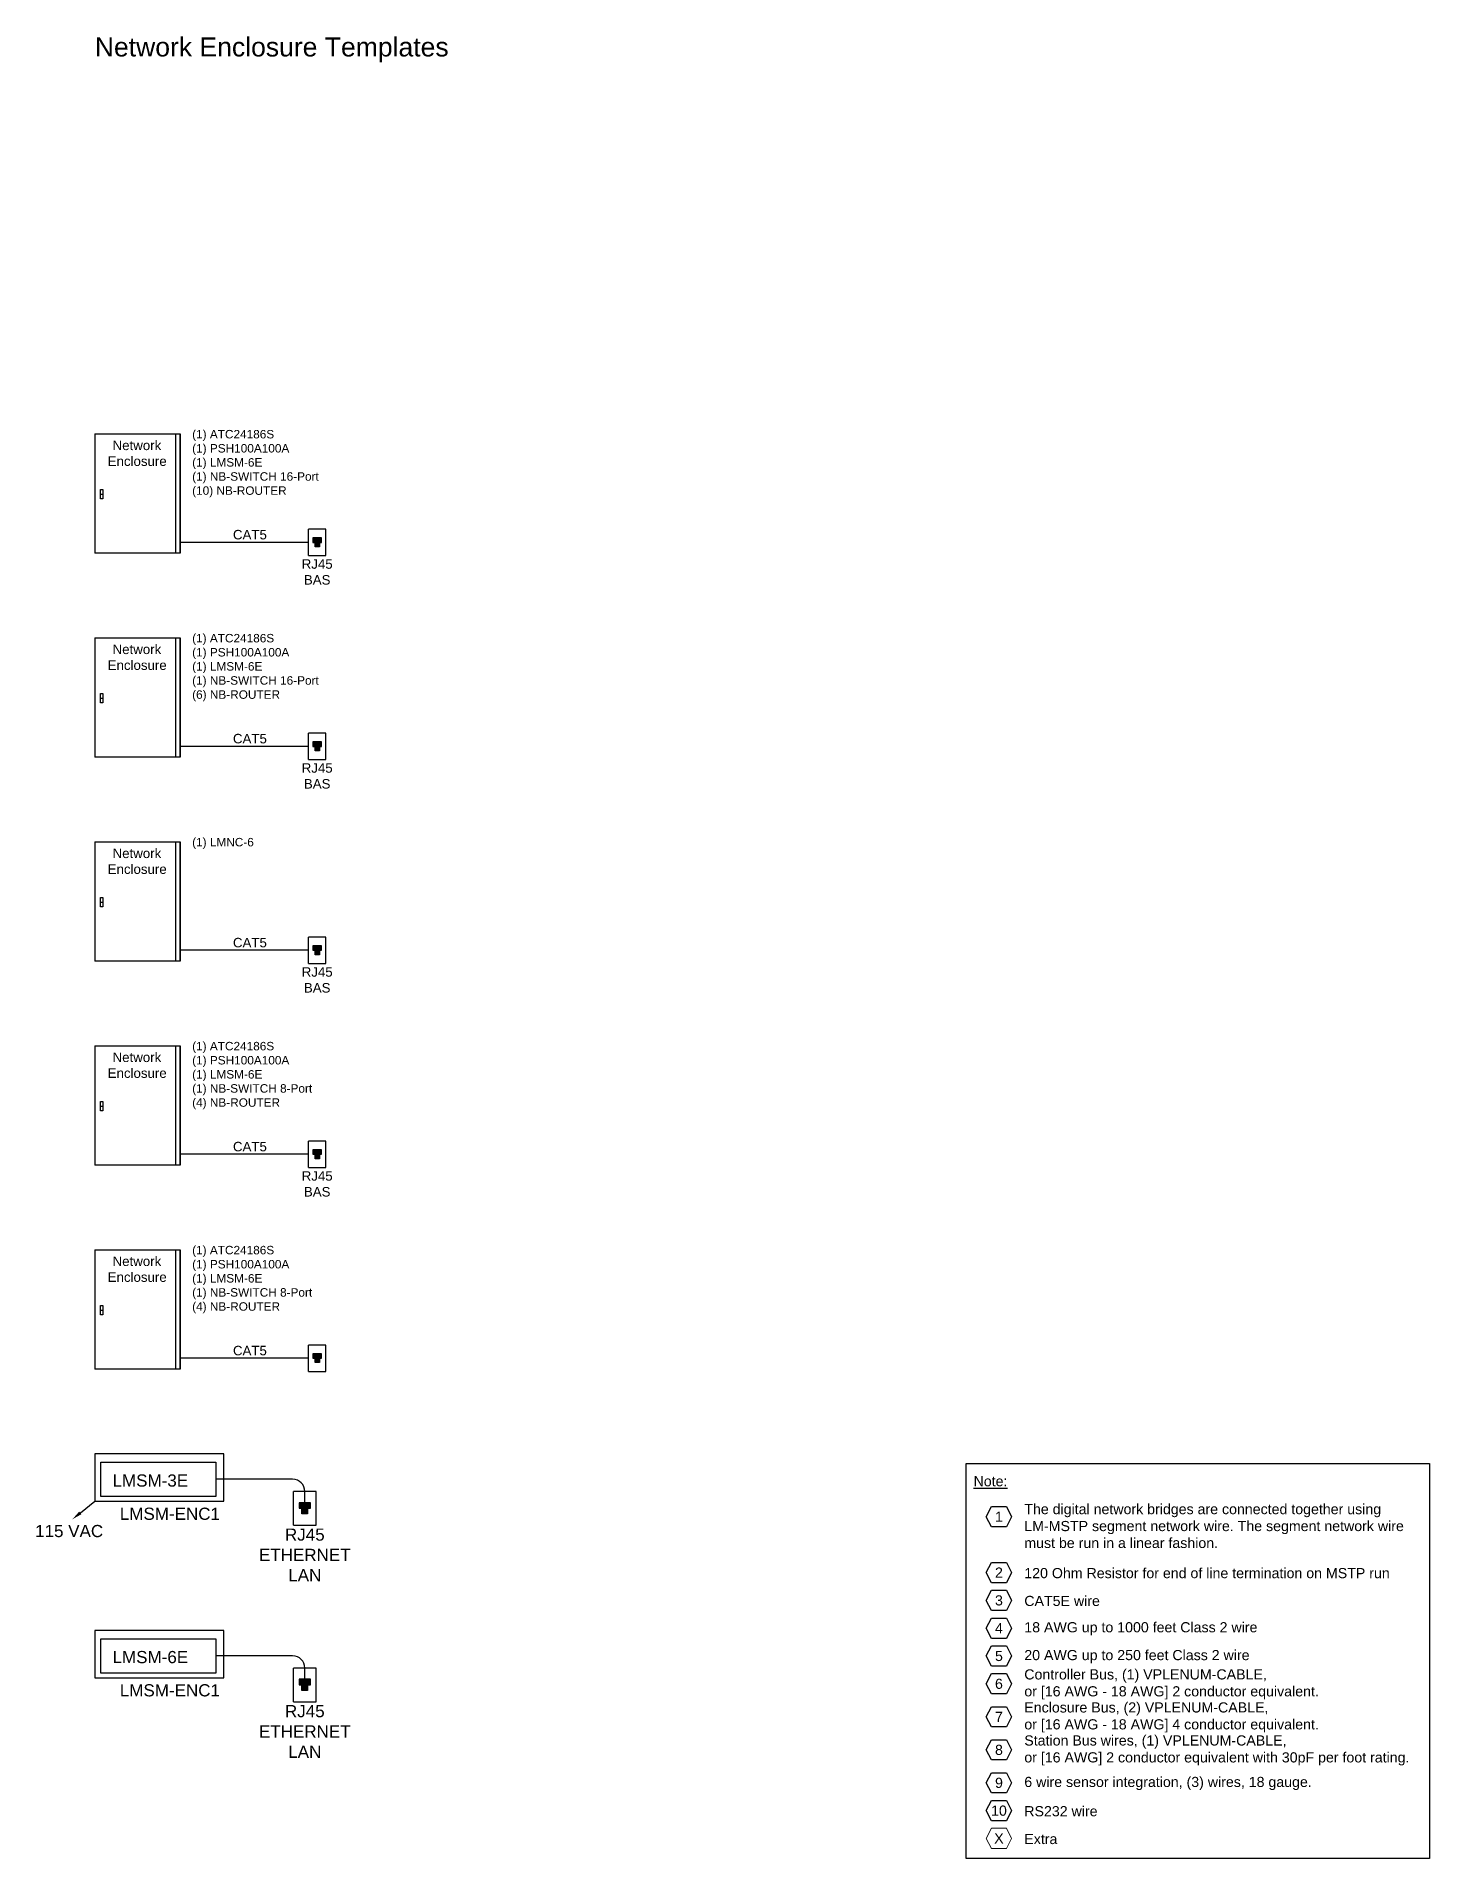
# Model space of a CAD drawing. Header units: inches. Extents: x -312 to 59, y -182 to 37.
# Drawn here: x -89.6 to -56.64, y -6.09 to 37 of the extents above; entities that cross this region are included whole.
import ezdxf
from ezdxf.enums import TextEntityAlignment as Align

# ---------------------------------------------------------------- set-up
doc = ezdxf.new("R2010")
doc.units = ezdxf.units.IN
doc.header["$MEASUREMENT"] = 0
doc.linetypes.add('HIDDEN', pattern=[0.375, 0.25, -0.125])
for name, color, linetype in [('16 NB-switch', 6, 'Continuous'), ('_WS_120_OHM', 160, 'Continuous'), ('_WS_18_AWG', 7, 'Continuous'), ('_WS_20_AWG', 7, 'Continuous'), ('_WS_3_18_AWG', 20, 'Continuous'), ('_WS_CAT5E', 3, 'Continuous'), ('_WS_CONTROLLER_BUS', 10, 'Continuous'), ('_WS_ENCLOSURE_BUS', 114, 'Continuous'), ('_WS_MSTP', 160, 'HIDDEN'), ('_WS_RS232', 4, 'Continuous'), ('_WS_STATION_BUS', 200, 'Continuous'), ('Riser', 7, 'Continuous'), ('WS', 7, 'Continuous')]:
    doc.layers.add(name, color=color, linetype=linetype)
doc.layers.add('WATTSTOPPER', color=160, linetype='Continuous', lineweight=0)
doc.styles.add('Arial', font='arial.ttf', dxfattribs={"height": 0.1875})
doc.styles.get("Standard").update_dxf_attribs({"font": 'arial.ttf'})

msp = doc.modelspace()

# ---------------------------------------------------------------- texts
at = {"insert": (-88.21415, 36.68499), "char_height": 0.449284, "attachment_point": 4}
msp.add_mtext_dynamic_manual_height_columns('Network Enclosure Templates', width=26.7906867, gutter_width=1, heights=[0], dxfattribs=at)
at = {"linetype": 'Continuous', "char_height": 0.22464, "width": 2.0842115, "attachment_point": 2}
for s, insert in [('CAT5', (-84.5447, 25.33136)), ('RJ45\\PBAS', (-82.95321, 24.63727)), ('CAT5', (-84.5447, 20.50748)), ('RJ45\\PBAS', (-82.95321, 19.81339)), ('CAT5', (-84.5447, 15.6836)), ('RJ45\\PBAS', (-82.95321, 14.98951)), ('CAT5', (-84.5447, 10.85972)), ('RJ45\\PBAS', (-82.95321, 10.16563)), ('CAT5', (-84.5447, 6.03584))]:
    msp.add_mtext(s, dxfattribs=dict(at, insert=insert))
at = {"layer": '16 NB-switch', "char_height": 0.2, "attachment_point": 1}
for s, insert, width in [('(1) ATC24186S\\P(1) PSH100A100A \\P(1) LMSM-6E\\P(1) NB-SWITCH 16-Port\\P(10) NB-ROUTER', (-85.91126, 27.69513), 4.1179883), ('(1) ATC24186S\\P(1) PSH100A100A \\P(1) LMSM-6E\\P(1) NB-SWITCH 16-Port\\P(6) NB-ROUTER', (-85.91126, 22.87125), 3.75), ('(1) LMNC-6', (-85.91126, 18.04737), 3.75), ('(1) ATC24186S\\P(1) PSH100A100A \\P(1) LMSM-6E\\P(1) NB-SWITCH 8-Port\\P(4) NB-ROUTER\\P', (-85.91126, 13.22348), 3.75), ('(1) ATC24186S\\P(1) PSH100A100A \\P(1) LMSM-6E\\P(1) NB-SWITCH 8-Port\\P(4) NB-ROUTER\\P', (-85.91126, 8.3996), 3.75)]:
    msp.add_mtext(s, dxfattribs=dict(at, insert=insert, width=width))

# ---------------------------------------------------------------- blocks, each defined once
blk = doc.blocks.new('LMSM-3E')
for points in [[(-1.525, -1.124), (1.525, -1.124), (1.525, 0), (-1.525, 0)], [(-1.382, -0.197), (1.339, -0.197), (1.339, -1.01), (-1.382, -1.01)]]:
    blk.add_lwpolyline(points, close=True)
at = {"layer": 'WS'}
for p, q in [((3.155, -0.603), (1.339, -0.603)), ((-1.867, -1.398), (-1.525, -1.124)), ((3.178, -1.687), (3.178, -0.891)), ((3.178, -1.687), (3.178, -0.891)), ((3.709, -0.891), (3.178, -0.891)), ((3.709, -0.891), (3.178, -0.891)), ((3.576, -1.157), (3.311, -1.157)), ((3.576, -1.157), (3.311, -1.157)), ((3.311, -1.157), (3.311, -1.289)), ((3.311, -1.157), (3.311, -1.289)), ((3.311, -1.289), (3.576, -1.289)), ((3.311, -1.289), (3.576, -1.289)), ((3.377, -1.422), (3.377, -1.289)), ((3.377, -1.422), (3.377, -1.289)), ((3.443, -1.157), (3.443, -0.891)), ((3.51, -1.289), (3.51, -1.422)), ((3.51, -1.289), (3.51, -1.422)), ((3.576, -1.289), (3.576, -1.157)), ((3.576, -1.289), (3.576, -1.157)), ((3.709, -1.687), (3.709, -0.891)), ((3.709, -1.687), (3.709, -0.891)), ((3.178, -1.687), (3.709, -1.687)), ((3.178, -1.687), (3.709, -1.687)), ((3.51, -1.422), (3.377, -1.422)), ((3.51, -1.422), (3.377, -1.422))]:
    blk.add_line(p, q, dxfattribs=at)
blk.add_arc((3.155, -0.891), 0.288, 0, 90, dxfattribs=at)
for points in [[(3.576, -1.157), (3.311, -1.157), (3.576, -1.289), (3.311, -1.289)], [(3.576, -1.157), (3.311, -1.157), (3.576, -1.289), (3.311, -1.289)], [(3.51, -1.289), (3.377, -1.289), (3.51, -1.422), (3.377, -1.422)], [(3.51, -1.289), (3.377, -1.289), (3.51, -1.422), (3.377, -1.422)], [(-1.842, -1.429), (-1.893, -1.366), (-2.057, -1.55)]]:
    blk.add_solid(points, dxfattribs=at)
at = {"char_height": 0.288, "width": 6.93336, "attachment_point": 1}
for s, insert in [('LMSM-3E', (-1.105, -0.488)), ('LMSM-ENC1', (-0.933, -1.274))]:
    blk.add_mtext(s, dxfattribs=dict(at, insert=insert))
at = {"layer": 'WS'}
blk.add_text('115 VAC', height=0.288, dxfattribs=at).set_placement((-1.327, -1.971), align=Align.RIGHT)
at = {"layer": 'WS', "linetype": 'Continuous', "insert": (3.443, -1.767), "char_height": 0.288, "width": 2.67207, "attachment_point": 2}
blk.add_mtext('RJ45\\PETHERNET\\PLAN', dxfattribs=at)
blk = doc.blocks.new('LMSM-6E')
for points in [[(-1.525, -1.124), (1.525, -1.124), (1.525, 0), (-1.525, 0)], [(-1.382, -0.197), (1.339, -0.197), (1.339, -1.01), (-1.382, -1.01)]]:
    blk.add_lwpolyline(points, close=True)
at = {"layer": 'WS'}
for p, q in [((3.155, -0.603), (1.339, -0.603)), ((3.178, -1.687), (3.178, -0.891)), ((3.178, -1.687), (3.178, -0.891)), ((3.709, -0.891), (3.178, -0.891)), ((3.709, -0.891), (3.178, -0.891)), ((3.576, -1.157), (3.311, -1.157)), ((3.576, -1.157), (3.311, -1.157)), ((3.311, -1.157), (3.311, -1.289)), ((3.311, -1.157), (3.311, -1.289)), ((3.311, -1.289), (3.576, -1.289)), ((3.311, -1.289), (3.576, -1.289)), ((3.377, -1.422), (3.377, -1.289)), ((3.377, -1.422), (3.377, -1.289)), ((3.443, -1.157), (3.443, -0.891)), ((3.51, -1.289), (3.51, -1.422)), ((3.51, -1.289), (3.51, -1.422)), ((3.576, -1.289), (3.576, -1.157)), ((3.576, -1.289), (3.576, -1.157)), ((3.709, -1.687), (3.709, -0.891)), ((3.709, -1.687), (3.709, -0.891)), ((3.178, -1.687), (3.709, -1.687)), ((3.178, -1.687), (3.709, -1.687)), ((3.51, -1.422), (3.377, -1.422)), ((3.51, -1.422), (3.377, -1.422))]:
    blk.add_line(p, q, dxfattribs=at)
blk.add_arc((3.155, -0.891), 0.288, 0, 90, dxfattribs=at)
for points in [[(3.576, -1.157), (3.311, -1.157), (3.576, -1.289), (3.311, -1.289)], [(3.576, -1.157), (3.311, -1.157), (3.576, -1.289), (3.311, -1.289)], [(3.51, -1.289), (3.377, -1.289), (3.51, -1.422), (3.377, -1.422)], [(3.51, -1.289), (3.377, -1.289), (3.51, -1.422), (3.377, -1.422)]]:
    blk.add_solid(points, dxfattribs=at)
at = {"char_height": 0.288, "width": 6.93336, "attachment_point": 1}
for s, insert in [('LMSM-6E', (-1.105, -0.488)), ('LMSM-ENC1', (-0.933, -1.274))]:
    blk.add_mtext(s, dxfattribs=dict(at, insert=insert))
at = {"layer": 'WS', "linetype": 'Continuous', "insert": (3.443, -1.767), "char_height": 0.288, "width": 2.67207, "attachment_point": 2}
blk.add_mtext('RJ45\\PETHERNET\\PLAN', dxfattribs=at)
blk = doc.blocks.new('LMNC')
at = {"color": 4, "lineweight": 25}
for p, q in [((-1.011, 0), (-1.011, -2.824)), ((-1.011, 0), (1.011, 0)), ((0.899, 0), (0.899, -2.824)), ((1.011, 0), (1.011, -2.824)), ((1.011, -2.824), (1.011, 0)), ((1.011, 0), (1.011, -2.824)), ((-0.879, -1.538), (-0.879, -1.314)), ((-0.879, -1.314), (-0.823, -1.314)), ((-0.879, -1.426), (-0.823, -1.426)), ((-0.823, -1.538), (-0.879, -1.538)), ((-0.823, -1.314), (-0.823, -1.538)), ((1.011, -2.824), (-1.011, -2.824))]:
    blk.add_line(p, q, dxfattribs=at)
at = {"color": 4, "insert": (-0.027, -0.46), "char_height": 0.22464, "attachment_point": 4}
blk.add_mtext('\\pi-0.5629;Network\\P\\pi-0.67882;Enclosure', dxfattribs=at)
blk = doc.blocks.new('_HEX_NOTE_10')
at = {"color": 0, "linetype": 'Continuous'}
for p, q in [((-0.3, 0), (-0.18, 0.24)), ((-0.18, -0.24), (-0.3, 0)), ((-0.18, 0.24), (0.18, 0.24)), ((0.18, 0.24), (0.3, 0)), ((0.3, 0), (0.18, -0.24)), ((0.18, -0.24), (-0.18, -0.24))]:
    blk.add_line(p, q, dxfattribs=at)
at = {"color": 0, "style": 'Arial'}
blk.add_text('10', height=0.24, dxfattribs=at).set_placement((0, 0), align=Align.MIDDLE_CENTER)
blk = doc.blocks.new('_HEX_NOTE_2')
at = {"color": 0, "linetype": 'Continuous'}
for p, q in [((-0.3, 0), (-0.18, 0.24)), ((-0.18, -0.24), (-0.3, 0)), ((-0.18, 0.24), (0.18, 0.24)), ((0.18, 0.24), (0.3, 0)), ((0.3, 0), (0.18, -0.24)), ((0.18, -0.24), (-0.18, -0.24))]:
    blk.add_line(p, q, dxfattribs=at)
at = {"color": 0, "style": 'Arial'}
blk.add_text('2', height=0.24, dxfattribs=at).set_placement((0, 0), align=Align.MIDDLE_CENTER)
blk = doc.blocks.new('_HEX_NOTE_3')
at = {"color": 0, "linetype": 'Continuous'}
for p, q in [((-0.3, 0), (-0.18, 0.24)), ((-0.18, -0.24), (-0.3, 0)), ((-0.18, 0.24), (0.18, 0.24)), ((0.18, 0.24), (0.3, 0)), ((0.3, 0), (0.18, -0.24)), ((0.18, -0.24), (-0.18, -0.24))]:
    blk.add_line(p, q, dxfattribs=at)
at = {"color": 0, "style": 'Arial'}
blk.add_text('3', height=0.24, dxfattribs=at).set_placement((0, 0), align=Align.MIDDLE_CENTER)
blk = doc.blocks.new('_HEX_NOTE_4')
at = {"color": 0, "linetype": 'Continuous'}
for p, q in [((-0.3, 0), (-0.18, 0.24)), ((-0.18, -0.24), (-0.3, 0)), ((-0.18, 0.24), (0.18, 0.24)), ((0.18, 0.24), (0.3, 0)), ((0.3, 0), (0.18, -0.24)), ((0.18, -0.24), (-0.18, -0.24))]:
    blk.add_line(p, q, dxfattribs=at)
at = {"color": 0, "style": 'Arial'}
blk.add_text('4', height=0.24, dxfattribs=at).set_placement((0, 0), align=Align.MIDDLE_CENTER)
blk = doc.blocks.new('_HEX_NOTE_5')
at = {"color": 0, "linetype": 'Continuous'}
for p, q in [((-0.3, 0), (-0.18, 0.24)), ((-0.18, -0.24), (-0.3, 0)), ((-0.18, 0.24), (0.18, 0.24)), ((0.18, 0.24), (0.3, 0)), ((0.3, 0), (0.18, -0.24)), ((0.18, -0.24), (-0.18, -0.24))]:
    blk.add_line(p, q, dxfattribs=at)
at = {"color": 0, "style": 'Arial'}
blk.add_text('5', height=0.24, dxfattribs=at).set_placement((0, 0), align=Align.MIDDLE_CENTER)
blk = doc.blocks.new('_HEX_NOTE_6')
at = {"color": 0, "linetype": 'Continuous'}
for p, q in [((-0.3, 0), (-0.18, 0.24)), ((-0.18, -0.24), (-0.3, 0)), ((-0.18, 0.24), (0.18, 0.24)), ((0.18, 0.24), (0.3, 0)), ((0.3, 0), (0.18, -0.24)), ((0.18, -0.24), (-0.18, -0.24))]:
    blk.add_line(p, q, dxfattribs=at)
at = {"color": 0, "style": 'Arial'}
blk.add_text('6', height=0.24, dxfattribs=at).set_placement((0, 0), align=Align.MIDDLE_CENTER)
blk = doc.blocks.new('_HEX_NOTE_7')
at = {"color": 0, "linetype": 'Continuous'}
for p, q in [((-0.3, 0), (-0.18, 0.24)), ((-0.18, -0.24), (-0.3, 0)), ((-0.18, 0.24), (0.18, 0.24)), ((0.18, 0.24), (0.3, 0)), ((0.3, 0), (0.18, -0.24)), ((0.18, -0.24), (-0.18, -0.24))]:
    blk.add_line(p, q, dxfattribs=at)
at = {"color": 0, "style": 'Arial'}
blk.add_text('7', height=0.24, dxfattribs=at).set_placement((0, 0), align=Align.MIDDLE_CENTER)
blk = doc.blocks.new('_HEX_NOTE_8')
at = {"color": 0, "linetype": 'Continuous'}
for p, q in [((-0.3, 0), (-0.18, 0.24)), ((-0.18, -0.24), (-0.3, 0)), ((-0.18, 0.24), (0.18, 0.24)), ((0.18, 0.24), (0.3, 0)), ((0.3, 0), (0.18, -0.24)), ((0.18, -0.24), (-0.18, -0.24))]:
    blk.add_line(p, q, dxfattribs=at)
at = {"color": 0, "style": 'Arial'}
blk.add_text('8', height=0.24, dxfattribs=at).set_placement((0, 0), align=Align.MIDDLE_CENTER)
blk = doc.blocks.new('_HEX_NOTE_9')
at = {"color": 0, "linetype": 'Continuous'}
for p, q in [((-0.3, 0), (-0.18, 0.24)), ((-0.18, -0.24), (-0.3, 0)), ((-0.18, 0.24), (0.18, 0.24)), ((0.18, 0.24), (0.3, 0)), ((0.3, 0), (0.18, -0.24)), ((0.18, -0.24), (-0.18, -0.24))]:
    blk.add_line(p, q, dxfattribs=at)
at = {"color": 0, "style": 'Arial'}
blk.add_text('9', height=0.24, dxfattribs=at).set_placement((0, 0), align=Align.MIDDLE_CENTER)
blk = doc.blocks.new('_HEX_NOTE_1')
at = {"color": 0, "linetype": 'Continuous'}
for p, q in [((-0.3, 0), (-0.18, 0.24)), ((-0.18, -0.24), (-0.3, 0)), ((-0.18, 0.24), (0.18, 0.24)), ((0.18, 0.24), (0.3, 0)), ((0.3, 0), (0.18, -0.24)), ((0.18, -0.24), (-0.18, -0.24))]:
    blk.add_line(p, q, dxfattribs=at)
at = {"color": 0, "style": 'Arial'}
blk.add_text('1', height=0.24, dxfattribs=at).set_placement((0, 0), align=Align.MIDDLE_CENTER)
blk = doc.blocks.new('_HEX_NOTE_X')
at = {"color": 0, "linetype": 'Continuous'}
for p, q in [((-0.3, 0), (-0.18, 0.24)), ((-0.18, -0.24), (-0.3, 0)), ((-0.18, 0.24), (0.18, 0.24)), ((0.18, 0.24), (0.3, 0)), ((0.3, 0), (0.18, -0.24)), ((0.18, -0.24), (-0.18, -0.24))]:
    blk.add_line(p, q, dxfattribs=at)
at = {"color": 0, "style": 'Arial'}
blk.add_text('X', height=0.24, dxfattribs=at).set_placement((0, 0), align=Align.MIDDLE_CENTER)
blk = doc.blocks.new('_WIRE_LEGEND_2')
blk.add_lwpolyline([(0, 9.341), (10.963, 9.341), (10.963, 0), (0, 0)], close=True)
at = {"layer": '_WS_120_OHM', "linetype": 'Continuous'}
for p, q in [((0.475, 6.763), (0.595, 7.003)), ((0.595, 7.003), (0.955, 7.003)), ((0.955, 7.003), (1.075, 6.763)), ((0.595, 6.523), (0.475, 6.763)), ((0.955, 6.523), (0.595, 6.523)), ((1.075, 6.763), (0.955, 6.523))]:
    blk.add_line(p, q, dxfattribs=at)
at = {"layer": '_WS_CAT5E', "linetype": 'Continuous'}
for p, q in [((0.475, 6.106), (0.595, 6.346)), ((0.595, 5.866), (0.475, 6.106)), ((0.595, 6.346), (0.955, 6.346)), ((0.955, 6.346), (1.075, 6.106)), ((1.075, 6.106), (0.955, 5.866)), ((0.955, 5.866), (0.595, 5.866))]:
    blk.add_line(p, q, dxfattribs=at)
at = {"layer": '_WS_120_OHM'}
blk.add_blockref('_HEX_NOTE_2', (0.775, 6.763), dxfattribs=at)
at = {"layer": '_WS_18_AWG'}
blk.add_blockref('_HEX_NOTE_4', (0.775, 5.448), dxfattribs=at)
at = {"layer": '_WS_20_AWG'}
blk.add_blockref('_HEX_NOTE_5', (0.775, 4.791), dxfattribs=at)
at = {"layer": '_WS_3_18_AWG'}
blk.add_blockref('_HEX_NOTE_9', (0.775, 1.791), dxfattribs=at)
at = {"layer": '_WS_CAT5E'}
blk.add_blockref('_HEX_NOTE_3', (0.775, 6.106), dxfattribs=at)
at = {"layer": '_WS_CONTROLLER_BUS'}
blk.add_blockref('_HEX_NOTE_6', (0.775, 4.133), dxfattribs=at)
at = {"layer": '_WS_ENCLOSURE_BUS'}
blk.add_blockref('_HEX_NOTE_7', (0.775, 3.352), dxfattribs=at)
at = {"layer": '_WS_MSTP'}
blk.add_blockref('_HEX_NOTE_1', (0.775, 8.084), dxfattribs=at)
at = {"layer": '_WS_RS232'}
blk.add_blockref('_HEX_NOTE_10', (0.775, 1.133), dxfattribs=at)
at = {"layer": '_WS_STATION_BUS'}
blk.add_blockref('_HEX_NOTE_8', (0.775, 2.571), dxfattribs=at)
at = {"layer": 'WATTSTOPPER'}
blk.add_blockref('_HEX_NOTE_X', (0.775, 0.476), dxfattribs=at)
blk.add_text('%%UNote:', height=0.24).set_placement((0.175, 8.804))
at = {"insert": (1.375, 0.461), "char_height": 0.24, "width": 9.23571, "attachment_point": 4}
blk.add_mtext('Extra', dxfattribs=at)
at = {"layer": '_WS_120_OHM'}
blk.add_text('2', height=0.24, dxfattribs=at).set_placement((0.775, 6.643), align=Align.CENTER)
at = {"layer": '_WS_120_OHM', "insert": (1.375, 6.749), "char_height": 0.24, "width": 9.23571, "attachment_point": 4}
blk.add_mtext('120 Ohm Resistor for end of line termination on MSTP run', dxfattribs=at)
at = {"layer": '_WS_20_AWG', "char_height": 0.24, "width": 9.23571, "attachment_point": 4}
for s, insert in [('18 AWG up to 1000 feet Class 2 wire', (1.375, 5.434)), ('20 AWG up to 250 feet Class 2 wire', (1.375, 4.776))]:
    blk.add_mtext(s, dxfattribs=dict(at, insert=insert))
at = {"layer": '_WS_3_18_AWG', "insert": (1.375, 1.776), "char_height": 0.24, "width": 9.23571, "attachment_point": 4}
blk.add_mtext('6 wire sensor integration, (3) wires, 18 gauge.', dxfattribs=at)
at = {"layer": '_WS_CAT5E'}
blk.add_text('3', height=0.24, dxfattribs=at).set_placement((0.775, 5.986), align=Align.CENTER)
at = {"layer": '_WS_CAT5E', "insert": (1.375, 6.091), "char_height": 0.24, "width": 9.23571, "attachment_point": 4}
blk.add_mtext('CAT5E wire', dxfattribs=at)
at = {"layer": '_WS_CONTROLLER_BUS', "insert": (1.375, 4.119), "char_height": 0.24, "width": 9.62308, "attachment_point": 4}
blk.add_mtext('Controller Bus, (1) VPLENUM-CABLE,\\Por [16 AWG - 18 AWG] 2 conductor equivalent.', dxfattribs=at)
at = {"layer": '_WS_ENCLOSURE_BUS', "insert": (1.375, 3.338), "char_height": 0.24, "width": 9.74991, "attachment_point": 4}
blk.add_mtext('Enclosure Bus, (2) VPLENUM-CABLE, \\Por [16 AWG - 18 AWG] 4 conductor equivalent.', dxfattribs=at)
at = {"layer": '_WS_MSTP', "insert": (1.375, 8.384), "char_height": 0.24, "width": 9.23571, "attachment_point": 1}
blk.add_mtext('The digital network bridges are connected together using LM-MSTP segment network wire. The segment network wire must be run in a linear fashion.', dxfattribs=at)
at = {"layer": '_WS_RS232', "insert": (1.375, 1.118), "char_height": 0.24, "width": 9.23571, "attachment_point": 4}
blk.add_mtext('RS232 wire', dxfattribs=at)
at = {"layer": '_WS_STATION_BUS', "insert": (1.375, 2.557), "char_height": 0.24, "width": 9.23571, "attachment_point": 4}
blk.add_mtext('Station Bus wires, (1) VPLENUM-CABLE, \\Por [16 AWG] 2 conductor equivalent with 30pF per foot rating.', dxfattribs=at)

# ---------------------------------------------------------------- linework, layer by layer
for p, q in [((-83.16015, 25.0368), (-86.19239, 25.0368)), ((-83.16015, 24.72639), (-83.16015, 25.34721)), ((-82.74627, 25.34721), (-83.16015, 25.34721)), ((-82.84974, 25.14027), (-83.05668, 25.14027)), ((-83.05668, 25.14027), (-83.05668, 25.0368)), ((-83.05668, 25.0368), (-82.84974, 25.0368)), ((-83.00494, 24.93333), (-83.00494, 25.0368)), ((-82.90148, 25.0368), (-82.90148, 24.93333)), ((-82.84974, 25.0368), (-82.84974, 25.14027)), ((-82.74627, 24.72639), (-82.74627, 25.34721)), ((-83.16015, 24.72639), (-82.74627, 24.72639)), ((-82.90148, 24.93333), (-83.00494, 24.93333)), ((-83.16015, 19.90251), (-83.16015, 20.52333)), ((-82.74627, 20.52333), (-83.16015, 20.52333)), ((-82.84974, 20.31639), (-83.05668, 20.31639)), ((-83.05668, 20.31639), (-83.05668, 20.21292)), ((-82.84974, 20.21292), (-82.84974, 20.31639)), ((-82.74627, 19.90251), (-82.74627, 20.52333)), ((-83.16015, 20.21292), (-86.19239, 20.21292)), ((-83.16015, 19.90251), (-82.74627, 19.90251)), ((-83.05668, 20.21292), (-82.84974, 20.21292)), ((-83.00494, 20.10945), (-83.00494, 20.21292)), ((-82.90148, 20.10945), (-83.00494, 20.10945)), ((-82.90148, 20.21292), (-82.90148, 20.10945)), ((-83.16015, 15.07862), (-83.16015, 15.69944)), ((-82.74627, 15.69944), (-83.16015, 15.69944)), ((-82.74627, 15.07862), (-82.74627, 15.69944)), ((-83.16015, 15.38903), (-86.19239, 15.38903)), ((-82.84974, 15.4925), (-83.05668, 15.4925)), ((-83.05668, 15.4925), (-83.05668, 15.38903)), ((-83.05668, 15.38903), (-82.84974, 15.38903)), ((-83.00494, 15.28556), (-83.00494, 15.38903)), ((-82.90148, 15.28556), (-83.00494, 15.28556)), ((-82.90148, 15.38903), (-82.90148, 15.28556)), ((-82.84974, 15.38903), (-82.84974, 15.4925)), ((-83.16015, 15.07862), (-82.74627, 15.07862)), ((-83.16015, 10.25474), (-83.16015, 10.87556)), ((-82.74627, 10.87556), (-83.16015, 10.87556)), ((-82.74627, 10.25474), (-82.74627, 10.87556)), ((-83.16015, 10.56515), (-86.19239, 10.56515)), ((-82.84974, 10.66862), (-83.05668, 10.66862)), ((-83.05668, 10.66862), (-83.05668, 10.56515)), ((-83.05668, 10.56515), (-82.84974, 10.56515)), ((-83.00494, 10.46168), (-83.00494, 10.56515)), ((-82.90148, 10.46168), (-83.00494, 10.46168)), ((-82.90148, 10.56515), (-82.90148, 10.46168)), ((-82.84974, 10.56515), (-82.84974, 10.66862)), ((-83.16015, 10.25474), (-82.74627, 10.25474)), ((-83.16015, 5.43086), (-83.16015, 6.05168)), ((-82.74627, 6.05168), (-83.16015, 6.05168)), ((-82.74627, 5.43086), (-82.74627, 6.05168)), ((-83.16015, 5.74127), (-86.19239, 5.74127)), ((-82.84974, 5.84474), (-83.05668, 5.84474)), ((-83.05668, 5.84474), (-83.05668, 5.74127)), ((-83.05668, 5.74127), (-82.84974, 5.74127)), ((-83.00494, 5.6378), (-83.00494, 5.74127)), ((-82.90148, 5.6378), (-83.00494, 5.6378)), ((-82.90148, 5.74127), (-82.90148, 5.6378)), ((-82.84974, 5.74127), (-82.84974, 5.84474)), ((-83.16015, 5.43086), (-82.74627, 5.43086))]:
    msp.add_line(p, q)
for points in [[(-82.84974, 25.14027), (-83.05668, 25.14027), (-82.84974, 25.0368), (-83.05668, 25.0368)], [(-82.90148, 25.0368), (-83.00494, 25.0368), (-82.90148, 24.93333), (-83.00494, 24.93333)], [(-82.84974, 20.31639), (-83.05668, 20.31639), (-82.84974, 20.21292), (-83.05668, 20.21292)], [(-82.90148, 20.21292), (-83.00494, 20.21292), (-82.90148, 20.10945), (-83.00494, 20.10945)], [(-82.84974, 15.4925), (-83.05668, 15.4925), (-82.84974, 15.38903), (-83.05668, 15.38903)], [(-82.90148, 15.38903), (-83.00494, 15.38903), (-82.90148, 15.28556), (-83.00494, 15.28556)], [(-82.84974, 10.66862), (-83.05668, 10.66862), (-82.84974, 10.56515), (-83.05668, 10.56515)], [(-82.90148, 10.56515), (-83.00494, 10.56515), (-82.90148, 10.46168), (-83.00494, 10.46168)], [(-82.84974, 5.84474), (-83.05668, 5.84474), (-82.84974, 5.74127), (-83.05668, 5.74127)], [(-82.90148, 5.74127), (-83.00494, 5.74127), (-82.90148, 5.6378), (-83.00494, 5.6378)]]:
    msp.add_solid(points)

# ---------------------------------------------------------------- block references
for name, p in [('LMNC', (-87.20327, 27.60222)), ('LMNC', (-87.20327, 22.77834)), ('LMNC', (-87.20327, 17.95446)), ('LMNC', (-87.20327, 13.13058)), ('LMNC', (-87.20327, 8.3067)), ('LMSM-3E', (-86.68959, 3.48281)), ('LMSM-6E', (-86.68959, -0.69262))]:
    msp.add_blockref(name, p)
at = {"layer": 'Riser'}
msp.add_blockref('_WIRE_LEGEND_2', (-67.59833, -6.08958), dxfattribs=at)

msp.set_redraw_order([(e.dxf.handle, doc.entitydb.next_handle()) for e in msp.query("TEXT MTEXT ATTDEF DIMENSION ARC_DIMENSION")])  # texts and dimensions are drawn at this point

doc.saveas('drawing.dxf')
